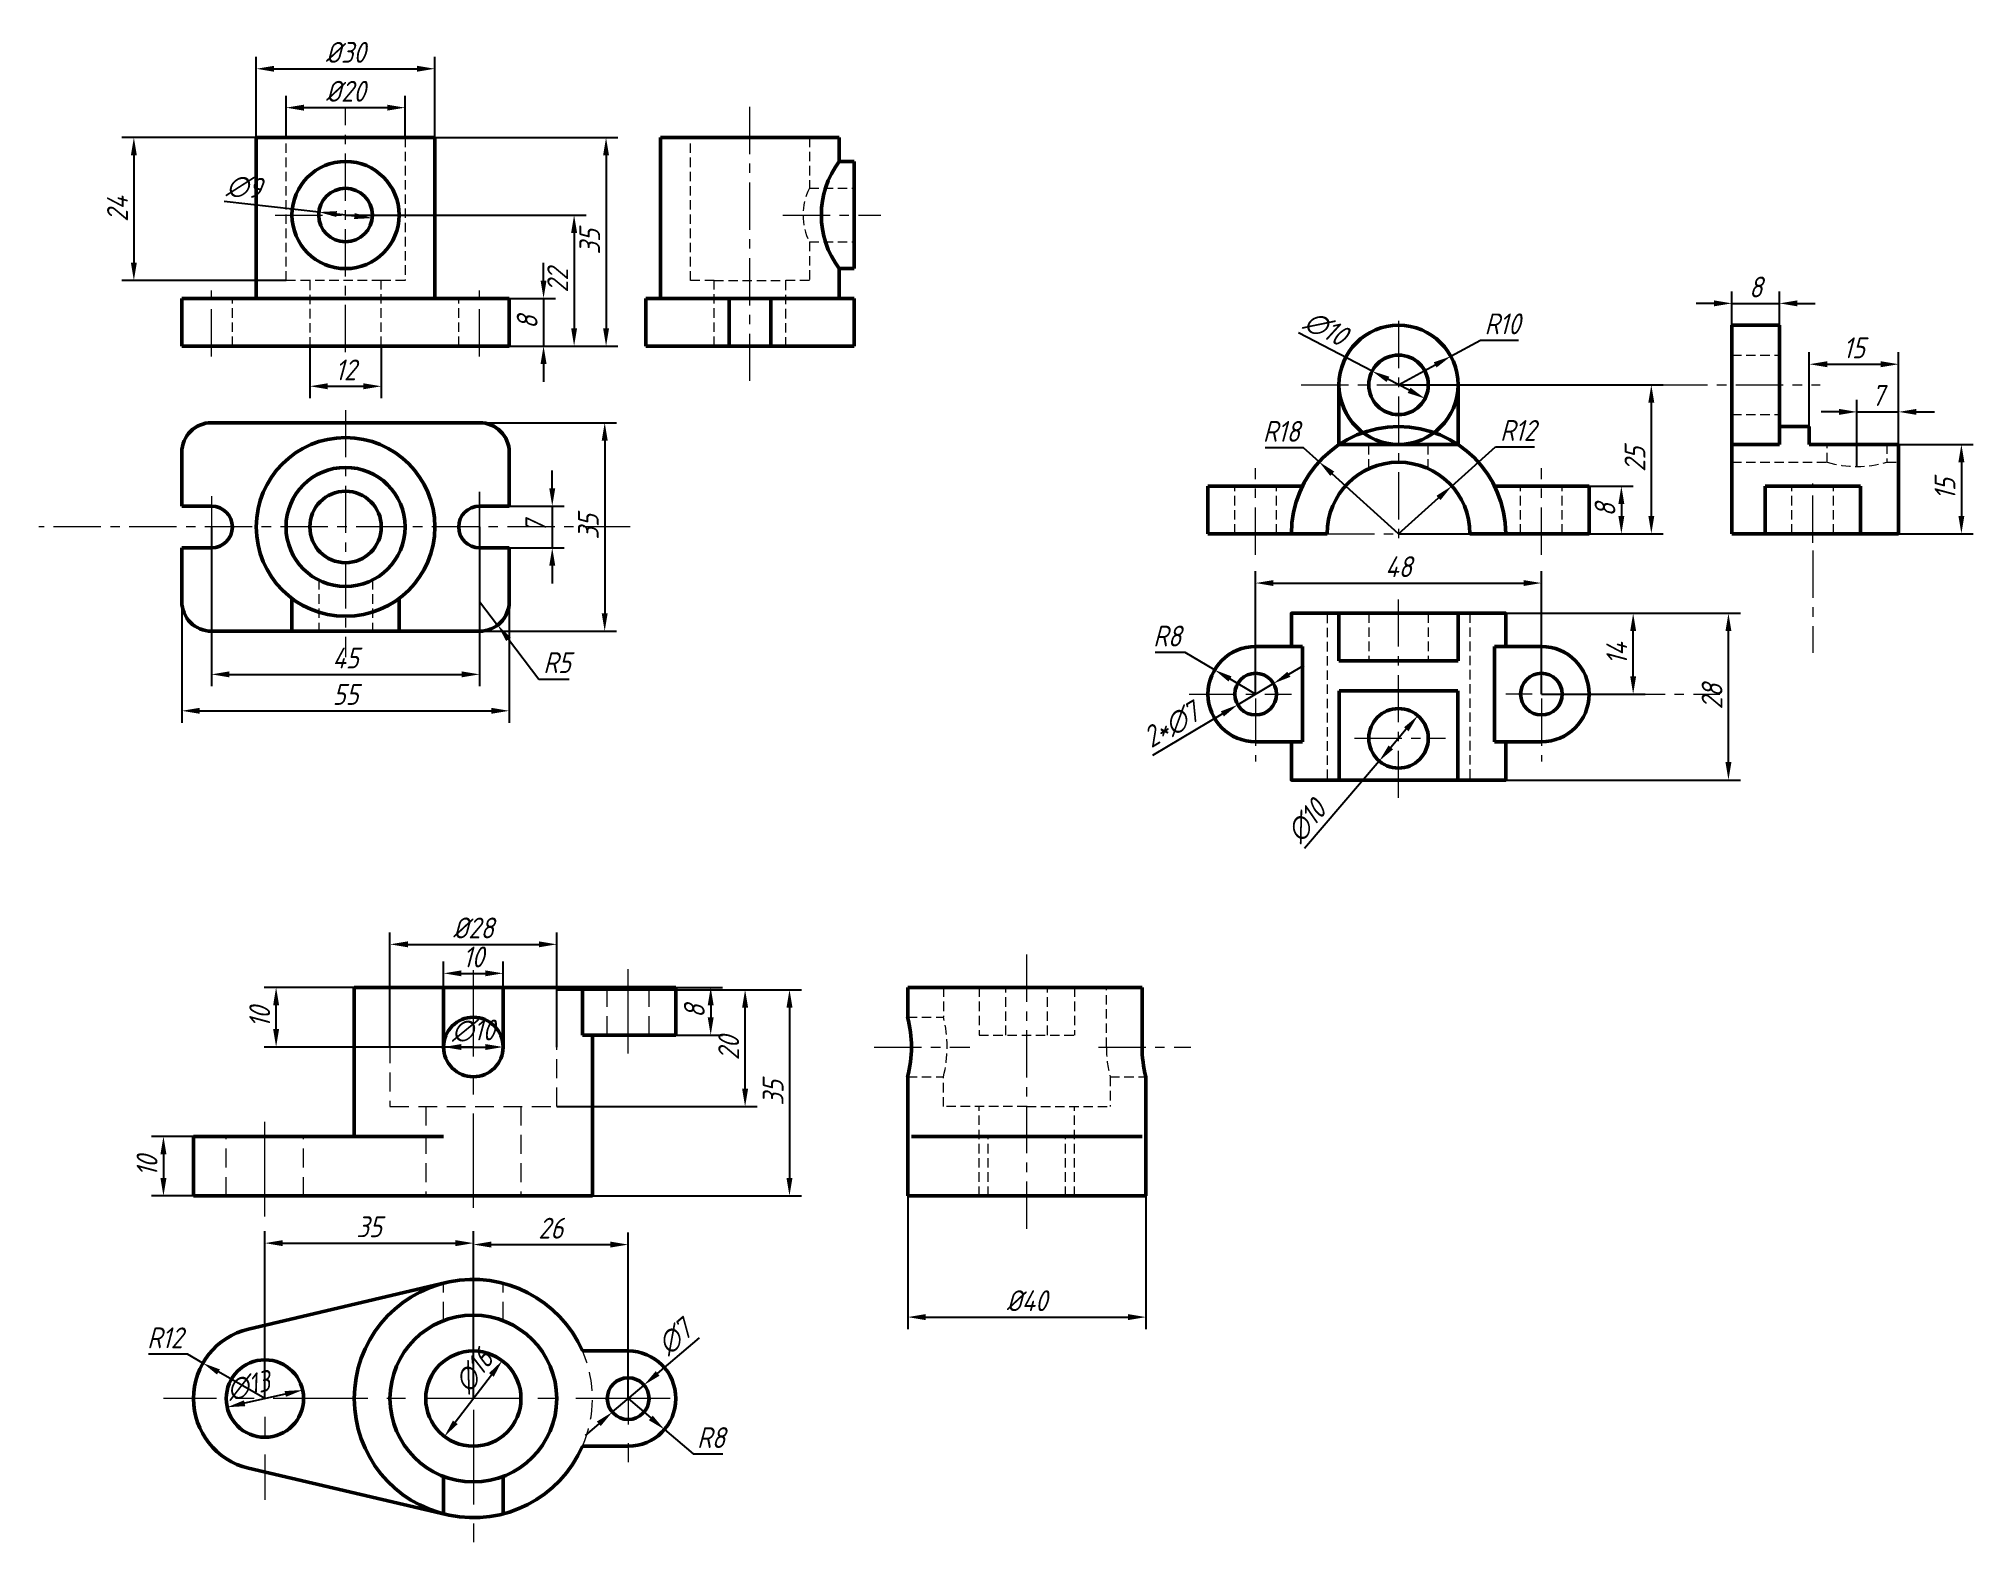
# Model space of a CAD drawing. Header units: millimetres. Extents: x 32 to 357, y 20 to 274.
import ezdxf

# ---------------------------------------------------------------- set-up
doc = ezdxf.new("R2010")
doc.units = ezdxf.units.MM
doc.header["$LTSCALE"] = 0.5
doc.linetypes.add('CENTER', pattern=[50.8, 31.75, -6.35, 6.35, -6.35])
doc.linetypes.add('HIDDEN', pattern=[9.525, 6.35, -3.175])
doc.layers.add('尺寸', color=2, linetype='Continuous')
for name, color, linetype, lineweight in [('粗实线', 7, 'Continuous', 50), ('细点画线', 1, 'CENTER', 20), ('细虚线', 2, 'HIDDEN', 20)]:
    doc.layers.add(name, color=color, linetype=linetype, lineweight=lineweight)
doc.styles.add('工程字', font='gbeitc.shx', dxfattribs={"bigfont": 'gbcbig.shx'})
doc.dimstyles.new('GB', dxfattribs={"dimtxt": 3.5, "dimasz": 3, "dimexe": 2, "dimexo": 0, "dimgap": 1, "dimtad": 1, "dimdec": 0, "dimtxsty": '工程字', "dimcen": 2.5, "dimclrd": 256, "dimclre": 256, "dimclrt": 256, "dimadec": 0, "dimazin": 0, "dimtfac": 1, "dimtdec": 0, "dimtmove": 0, "dimatfit": 3, "dimfxl": 1, "dimarcsym": 0})
doc.dimstyles.new('GB$3', dxfattribs={"dimtxt": 3.5, "dimasz": 3, "dimexe": 2, "dimexo": 0, "dimgap": 1, "dimtad": 1, "dimdec": 0, "dimtxsty": '工程字', "dimcen": 2.5, "dimclrd": 256, "dimclre": 256, "dimclrt": 256, "dimadec": 0, "dimazin": 0, "dimtfac": 1, "dimtdec": 0, "dimtmove": 0, "dimatfit": 2, "dimfxl": 1, "dimarcsym": 0})
doc.dimstyles.new('GB$4', dxfattribs={"dimtxt": 3.5, "dimasz": 3, "dimexe": 2, "dimexo": 0, "dimgap": 1, "dimtad": 1, "dimtoh": 1, "dimdec": 0, "dimtxsty": '工程字', "dimcen": 2.5, "dimclrd": 256, "dimclre": 256, "dimclrt": 256, "dimadec": 0, "dimazin": 0, "dimtfac": 1, "dimtdec": 0, "dimtmove": 0, "dimatfit": 2, "dimfxl": 1, "dimarcsym": 0})

msp = doc.modelspace()

# ---------------------------------------------------------------- blocks, each defined once
blk = doc.blocks.new('*D1')
at = {"layer": 'Defpoints', "color": 0, "ltscale": 0.5, "transparency": 16777216}
for p in [(76.71, 46.64), (64.04, 43.75)]:
    blk.add_point(p, dxfattribs=at)
at = {"layer": '尺寸', "lineweight": -2, "ltscale": 0.5, "transparency": 16777216}
blk.add_line((73.79, 45.97), (66.96, 44.42), dxfattribs=at)
at = {"layer": '尺寸', "ltscale": 0.5, "transparency": 16777216}
for points in [[(73.67, 46.46), (73.9, 45.49), (76.71, 46.64)], [(66.85, 44.91), (67.07, 43.93), (64.04, 43.75)]]:
    blk.add_solid(points, dxfattribs=at)
at = {"layer": '尺寸', "ltscale": 0.5, "transparency": 16777216, "insert": (67.58, 47.38), "char_height": 3.5, "attachment_point": 5, "rotation": 12.8294, "style": '工程字'}
blk.add_mtext('∅13', dxfattribs=at)
blk = doc.blocks.new('*D2')
at = {"layer": 'Defpoints', "color": 0, "ltscale": 0.5, "transparency": 16777216}
for p in [(134.03, 47.47), (128.71, 42.92)]:
    blk.add_point(p, dxfattribs=at)
at = {"layer": '尺寸', "lineweight": -2, "ltscale": 0.5, "transparency": 16777216}
for p, q in [((136.31, 49.42), (143.33, 55.42)), ((128.71, 42.92), (134.03, 47.47)), ((126.43, 40.97), (124.15, 39.02))]:
    blk.add_line(p, q, dxfattribs=at)
at = {"layer": '尺寸', "ltscale": 0.5, "transparency": 16777216}
for points in [[(135.99, 49.8), (136.64, 49.04), (134.03, 47.47)], [(126.11, 41.35), (126.76, 40.59), (128.71, 42.92)]]:
    blk.add_solid(points, dxfattribs=at)
at = {"layer": '尺寸', "ltscale": 0.5, "transparency": 16777216, "insert": (139.17, 55.49), "char_height": 3.5, "attachment_point": 5, "rotation": 40.546, "style": '工程字'}
blk.add_mtext('∅7', dxfattribs=at)
blk = doc.blocks.new('*D3')
at = {"layer": 'Defpoints', "color": 0, "ltscale": 0.5, "transparency": 16777216}
for p in [(59.96, 51.16), (70.37, 45.2)]:
    blk.add_point(p, dxfattribs=at)
at = {"layer": '尺寸', "lineweight": -2, "ltscale": 0.5, "transparency": 16777216}
for p, q in [((57.36, 52.65), (50.82, 52.65)), ((59.96, 51.16), (57.36, 52.65)), ((70.37, 45.2), (62.56, 49.67))]:
    blk.add_line(p, q, dxfattribs=at)
at = {"layer": '尺寸', "ltscale": 0.5, "transparency": 16777216}
blk.add_solid([(62.81, 50.1), (62.32, 49.24), (59.96, 51.16)], dxfattribs=at)
at = {"layer": '尺寸', "ltscale": 0.5, "transparency": 16777216, "insert": (53.59, 55.4), "char_height": 3.5, "attachment_point": 5, "style": '工程字'}
blk.add_mtext('R12', dxfattribs=at)
blk = doc.blocks.new('*D4')
at = {"layer": 'Defpoints', "color": 0, "ltscale": 0.5, "transparency": 16777216}
for p in [(131.37, 45.2), (137.46, 40.01)]:
    blk.add_point(p, dxfattribs=at)
at = {"layer": '尺寸', "lineweight": -2, "ltscale": 0.5, "transparency": 16777216}
for p, q in [((131.37, 45.2), (135.18, 41.95)), ((137.46, 40.01), (142.28, 35.9)), ((142.28, 35.9), (147.29, 35.9))]:
    blk.add_line(p, q, dxfattribs=at)
at = {"layer": '尺寸', "ltscale": 0.5, "transparency": 16777216}
blk.add_solid([(135.5, 42.33), (134.85, 41.57), (137.46, 40.01)], dxfattribs=at)
at = {"layer": '尺寸', "ltscale": 0.5, "transparency": 16777216, "insert": (145.29, 38.65), "char_height": 3.5, "attachment_point": 5, "style": '工程字'}
blk.add_mtext('R8', dxfattribs=at)
blk = doc.blocks.new('*D8')
at = {"layer": 'Defpoints', "color": 0, "ltscale": 0.5, "transparency": 16777216}
for p in [(110.22, 51.56), (100.52, 38.84)]:
    blk.add_point(p, dxfattribs=at)
at = {"layer": '尺寸', "lineweight": -2, "ltscale": 0.5, "transparency": 16777216}
blk.add_line((102.34, 41.22), (108.41, 49.17), dxfattribs=at)
at = {"layer": '尺寸', "ltscale": 0.5, "transparency": 16777216}
for points in [[(108.01, 49.48), (108.8, 48.87), (110.22, 51.56)], [(101.94, 41.52), (102.74, 40.92), (100.52, 38.84)]]:
    blk.add_solid(points, dxfattribs=at)
at = {"layer": '尺寸', "ltscale": 0.5, "transparency": 16777216, "insert": (105.45, 49.84), "char_height": 3.5, "attachment_point": 5, "rotation": 52.6619, "style": '工程字'}
blk.add_mtext('∅16', dxfattribs=at)
blk = doc.blocks.new('*D11')
at = {"layer": 'Defpoints', "color": 0, "ltscale": 0.5, "transparency": 16777216}
for p in [(119.37, 121.47), (91.37, 104.23), (119.37, 104.23)]:
    blk.add_point(p, dxfattribs=at)
at = {"layer": '尺寸', "lineweight": -2, "ltscale": 0.5, "transparency": 16777216}
for p, q in [((91.37, 104.23), (91.37, 123.47)), ((119.37, 104.23), (119.37, 123.47)), ((94.37, 121.47), (116.37, 121.47))]:
    blk.add_line(p, q, dxfattribs=at)
at = {"layer": '尺寸', "ltscale": 0.5, "transparency": 16777216}
for points in [[(94.37, 121.97), (94.37, 120.97), (91.37, 121.47)], [(116.37, 121.97), (116.37, 120.97), (119.37, 121.47)]]:
    blk.add_solid(points, dxfattribs=at)
at = {"layer": '尺寸', "ltscale": 0.5, "transparency": 16777216, "insert": (105.37, 124.22), "char_height": 3.5, "attachment_point": 5, "style": '工程字'}
blk.add_mtext('%%C28', dxfattribs=at)
blk = doc.blocks.new('*D12')
at = {"layer": 'Defpoints', "color": 0, "ltscale": 0.5, "transparency": 16777216}
for p in [(110.37, 116.6), (100.37, 109.23), (110.37, 109.23)]:
    blk.add_point(p, dxfattribs=at)
at = {"layer": '尺寸', "lineweight": -2, "ltscale": 0.5, "transparency": 16777216}
for p, q in [((100.37, 109.23), (100.37, 118.6)), ((110.37, 109.23), (110.37, 118.6)), ((103.37, 116.6), (107.37, 116.6))]:
    blk.add_line(p, q, dxfattribs=at)
at = {"layer": '尺寸', "ltscale": 0.5, "transparency": 16777216}
for points in [[(103.37, 117.1), (103.37, 116.1), (100.37, 116.6)], [(107.37, 117.1), (107.37, 116.1), (110.37, 116.6)]]:
    blk.add_solid(points, dxfattribs=at)
at = {"layer": '尺寸', "ltscale": 0.5, "transparency": 16777216, "insert": (105.37, 119.35), "char_height": 3.5, "attachment_point": 5, "style": '工程字'}
blk.add_mtext('10', dxfattribs=at)
blk = doc.blocks.new('*D13')
at = {"layer": 'Defpoints', "color": 0, "ltscale": 0.5, "transparency": 16777216}
for p in [(100.37, 104.23), (110.37, 104.23)]:
    blk.add_point(p, dxfattribs=at)
at = {"layer": '尺寸', "lineweight": -2, "ltscale": 0.5, "transparency": 16777216}
blk.add_line((103.37, 104.23), (107.37, 104.23), dxfattribs=at)
at = {"layer": '尺寸', "ltscale": 0.5, "transparency": 16777216}
for points in [[(103.37, 104.73), (103.37, 103.73), (100.37, 104.23)], [(107.37, 104.73), (107.37, 103.73), (110.37, 104.23)]]:
    blk.add_solid(points, dxfattribs=at)
at = {"layer": '尺寸', "ltscale": 0.5, "transparency": 16777216, "insert": (105.37, 106.98), "char_height": 3.5, "attachment_point": 5, "style": '工程字'}
blk.add_mtext('∅10', dxfattribs=at)
blk = doc.blocks.new('*D14')
at = {"layer": 'Defpoints', "color": 0, "ltscale": 0.5, "transparency": 16777216}
for p in [(58.37, 89.23), (53.33, 79.23), (58.37, 79.23)]:
    blk.add_point(p, dxfattribs=at)
at = {"layer": '尺寸', "lineweight": -2, "ltscale": 0.5, "transparency": 16777216}
for p, q in [((58.37, 89.23), (51.33, 89.23)), ((53.33, 86.23), (53.33, 82.23)), ((58.37, 79.23), (51.33, 79.23))]:
    blk.add_line(p, q, dxfattribs=at)
at = {"layer": '尺寸', "ltscale": 0.5, "transparency": 16777216}
for points in [[(52.83, 86.23), (53.83, 86.23), (53.33, 89.23)], [(52.83, 82.23), (53.83, 82.23), (53.33, 79.23)]]:
    blk.add_solid(points, dxfattribs=at)
at = {"layer": '尺寸', "ltscale": 0.5, "transparency": 16777216, "insert": (50.58, 84.23), "char_height": 3.5, "attachment_point": 5, "rotation": 90, "style": '工程字'}
blk.add_mtext('10', dxfattribs=at)
blk = doc.blocks.new('*D15')
at = {"layer": 'Defpoints', "color": 0, "ltscale": 0.5, "transparency": 16777216}
for p in [(137.12, 114.23), (137.12, 106.23), (145.23, 106.23)]:
    blk.add_point(p, dxfattribs=at)
at = {"layer": '尺寸', "lineweight": -2, "ltscale": 0.5, "transparency": 16777216}
for p, q in [((137.12, 114.23), (147.23, 114.23)), ((145.23, 111.23), (145.23, 109.23)), ((137.12, 106.23), (147.23, 106.23))]:
    blk.add_line(p, q, dxfattribs=at)
at = {"layer": '尺寸', "ltscale": 0.5, "transparency": 16777216}
for points in [[(144.73, 111.23), (145.73, 111.23), (145.23, 114.23)], [(144.73, 109.23), (145.73, 109.23), (145.23, 106.23)]]:
    blk.add_solid(points, dxfattribs=at)
at = {"layer": '尺寸', "ltscale": 0.5, "transparency": 16777216, "insert": (142.48, 110.23), "char_height": 3.5, "attachment_point": 5, "rotation": 90, "style": '工程字'}
blk.add_mtext('8', dxfattribs=at)
blk = doc.blocks.new('*D16')
at = {"layer": 'Defpoints', "color": 0, "ltscale": 0.5, "transparency": 16777216}
for p in [(119.37, 113.85), (119.37, 79.23), (158.46, 79.23)]:
    blk.add_point(p, dxfattribs=at)
at = {"layer": '尺寸', "lineweight": -2, "ltscale": 0.5, "transparency": 16777216}
for p, q in [((119.37, 113.85), (160.46, 113.85)), ((158.46, 110.85), (158.46, 82.23)), ((119.37, 79.23), (160.46, 79.23))]:
    blk.add_line(p, q, dxfattribs=at)
at = {"layer": '尺寸', "ltscale": 0.5, "transparency": 16777216}
for points in [[(157.96, 110.85), (158.96, 110.85), (158.46, 113.85)], [(157.96, 82.23), (158.96, 82.23), (158.46, 79.23)]]:
    blk.add_solid(points, dxfattribs=at)
at = {"layer": '尺寸', "ltscale": 0.5, "transparency": 16777216, "insert": (155.71, 96.54), "char_height": 3.5, "attachment_point": 5, "rotation": 90, "style": '工程字'}
blk.add_mtext('35', dxfattribs=at)
blk = doc.blocks.new('*D17')
at = {"layer": 'Defpoints', "color": 0, "ltscale": 0.5, "transparency": 16777216}
for p in [(56.41, 179.05), (111.41, 179.05), (111.41, 160.68)]:
    blk.add_point(p, dxfattribs=at)
at = {"layer": '尺寸', "lineweight": -2, "ltscale": 0.5, "transparency": 16777216}
for p, q in [((56.41, 179.05), (56.41, 158.68)), ((111.41, 179.05), (111.41, 158.68)), ((59.41, 160.68), (108.41, 160.68))]:
    blk.add_line(p, q, dxfattribs=at)
at = {"layer": '尺寸', "ltscale": 0.5, "transparency": 16777216}
for points in [[(59.41, 161.18), (59.41, 160.18), (56.41, 160.68)], [(108.41, 161.18), (108.41, 160.18), (111.41, 160.68)]]:
    blk.add_solid(points, dxfattribs=at)
at = {"layer": '尺寸', "ltscale": 0.5, "transparency": 16777216, "insert": (83.91, 163.43), "char_height": 3.5, "attachment_point": 5, "style": '工程字'}
blk.add_mtext('55', dxfattribs=at)
blk = doc.blocks.new('*D18')
at = {"layer": 'Defpoints', "color": 0, "ltscale": 0.5, "transparency": 16777216}
for p in [(106.41, 209.05), (106.41, 174.05), (127.43, 174.05)]:
    blk.add_point(p, dxfattribs=at)
at = {"layer": '尺寸', "lineweight": -2, "ltscale": 0.5, "transparency": 16777216}
for p, q in [((106.41, 209.05), (129.43, 209.05)), ((127.43, 206.05), (127.43, 177.05)), ((106.41, 174.05), (129.43, 174.05))]:
    blk.add_line(p, q, dxfattribs=at)
at = {"layer": '尺寸', "ltscale": 0.5, "transparency": 16777216}
for points in [[(126.93, 206.05), (127.93, 206.05), (127.43, 209.05)], [(126.93, 177.05), (127.93, 177.05), (127.43, 174.05)]]:
    blk.add_solid(points, dxfattribs=at)
at = {"layer": '尺寸', "ltscale": 0.5, "transparency": 16777216, "insert": (124.68, 191.55), "char_height": 3.5, "attachment_point": 5, "rotation": 90, "style": '工程字'}
blk.add_mtext('35', dxfattribs=at)
blk = doc.blocks.new('*D19')
at = {"layer": 'Defpoints', "color": 0, "ltscale": 0.5, "transparency": 16777216}
for p in [(98.91, 268.48), (68.91, 256.92), (98.91, 256.92)]:
    blk.add_point(p, dxfattribs=at)
at = {"layer": '尺寸', "lineweight": -2, "ltscale": 0.5, "transparency": 16777216}
for p, q in [((68.91, 256.92), (68.91, 270.48)), ((98.91, 256.92), (98.91, 270.48)), ((71.91, 268.48), (95.91, 268.48))]:
    blk.add_line(p, q, dxfattribs=at)
at = {"layer": '尺寸', "ltscale": 0.5, "transparency": 16777216}
for points in [[(71.91, 268.98), (71.91, 267.98), (68.91, 268.48)], [(95.91, 268.98), (95.91, 267.98), (98.91, 268.48)]]:
    blk.add_solid(points, dxfattribs=at)
at = {"layer": '尺寸', "ltscale": 0.5, "transparency": 16777216, "insert": (83.91, 271.23), "char_height": 3.5, "attachment_point": 5, "style": '工程字'}
blk.add_mtext('%%C30', dxfattribs=at)
blk = doc.blocks.new('*D20')
at = {"layer": 'Defpoints', "color": 0, "ltscale": 0.5, "transparency": 16777216}
for p in [(93.91, 261.95), (73.91, 256.92), (93.91, 256.92)]:
    blk.add_point(p, dxfattribs=at)
at = {"layer": '尺寸', "lineweight": -2, "ltscale": 0.5, "transparency": 16777216}
for p, q in [((73.91, 256.92), (73.91, 263.95)), ((93.91, 256.92), (93.91, 263.95)), ((76.91, 261.95), (90.91, 261.95))]:
    blk.add_line(p, q, dxfattribs=at)
at = {"layer": '尺寸', "ltscale": 0.5, "transparency": 16777216}
for points in [[(76.91, 262.45), (76.91, 261.45), (73.91, 261.95)], [(90.91, 262.45), (90.91, 261.45), (93.91, 261.95)]]:
    blk.add_solid(points, dxfattribs=at)
at = {"layer": '尺寸', "ltscale": 0.5, "transparency": 16777216, "insert": (83.91, 264.7), "char_height": 3.5, "attachment_point": 5, "style": '工程字'}
blk.add_mtext('%%C20', dxfattribs=at)
blk = doc.blocks.new('*D21')
at = {"layer": 'Defpoints', "color": 0, "ltscale": 0.5, "transparency": 16777216}
for p in [(111.41, 229.92), (111.41, 221.92), (117.16, 221.92)]:
    blk.add_point(p, dxfattribs=at)
at = {"layer": '尺寸', "lineweight": -2, "ltscale": 0.5, "transparency": 16777216}
for p, q in [((117.16, 232.92), (117.16, 235.92)), ((111.41, 229.92), (119.16, 229.92)), ((117.16, 229.92), (117.16, 221.92)), ((111.41, 221.92), (119.16, 221.92)), ((117.16, 218.92), (117.16, 215.92))]:
    blk.add_line(p, q, dxfattribs=at)
at = {"layer": '尺寸', "ltscale": 0.5, "transparency": 16777216}
for points in [[(116.66, 232.92), (117.66, 232.92), (117.16, 229.92)], [(116.66, 218.92), (117.66, 218.92), (117.16, 221.92)]]:
    blk.add_solid(points, dxfattribs=at)
at = {"layer": '尺寸', "ltscale": 0.5, "transparency": 16777216, "insert": (114.41, 225.92), "char_height": 3.5, "attachment_point": 5, "rotation": 90, "style": '工程字'}
blk.add_mtext('8', dxfattribs=at)
blk = doc.blocks.new('*D22')
at = {"layer": 'Defpoints', "color": 0, "ltscale": 0.5, "transparency": 16777216}
for p in [(83.91, 256.92), (87.77, 221.92), (127.66, 221.92)]:
    blk.add_point(p, dxfattribs=at)
at = {"layer": '尺寸', "lineweight": -2, "ltscale": 0.5, "transparency": 16777216}
for p, q in [((83.91, 256.92), (129.66, 256.92)), ((127.66, 253.92), (127.66, 224.92)), ((87.77, 221.92), (129.66, 221.92))]:
    blk.add_line(p, q, dxfattribs=at)
at = {"layer": '尺寸', "ltscale": 0.5, "transparency": 16777216}
for points in [[(127.16, 253.92), (128.16, 253.92), (127.66, 256.92)], [(127.16, 224.92), (128.16, 224.92), (127.66, 221.92)]]:
    blk.add_solid(points, dxfattribs=at)
at = {"layer": '尺寸', "ltscale": 0.5, "transparency": 16777216, "insert": (124.91, 239.42), "char_height": 3.5, "attachment_point": 5, "rotation": 90, "style": '工程字'}
blk.add_mtext('35', dxfattribs=at)
blk = doc.blocks.new('*D23')
at = {"layer": 'Defpoints', "color": 0, "ltscale": 0.5, "transparency": 16777216}
for p in [(239.75, 165.27), (233.73, 161.69)]:
    blk.add_point(p, dxfattribs=at)
at = {"layer": '尺寸', "lineweight": -2, "ltscale": 0.5, "transparency": 16777216}
for p, q in [((242.32, 166.81), (244.9, 168.34)), ((239.75, 165.27), (233.73, 161.69)), ((231.15, 160.16), (219.42, 153.18))]:
    blk.add_line(p, q, dxfattribs=at)
at = {"layer": '尺寸', "ltscale": 0.5, "transparency": 16777216}
for points in [[(242.07, 167.24), (242.58, 166.38), (239.75, 165.27)], [(230.9, 160.59), (231.41, 159.73), (233.73, 161.69)]]:
    blk.add_solid(points, dxfattribs=at)
at = {"layer": '尺寸', "ltscale": 0.5, "transparency": 16777216, "insert": (222.57, 158.25), "char_height": 3.5, "attachment_point": 5, "rotation": 30.7561, "style": '工程字'}
blk.add_mtext('2*∅7', dxfattribs=at)
blk = doc.blocks.new('*D24')
at = {"layer": 'Defpoints', "color": 0, "ltscale": 0.5, "transparency": 16777216}
for p in [(229.85, 167.55), (236.74, 163.48)]:
    blk.add_point(p, dxfattribs=at)
at = {"layer": '尺寸', "lineweight": -2, "ltscale": 0.5, "transparency": 16777216}
for p, q in [((224.89, 170.48), (219.88, 170.48)), ((229.85, 167.55), (224.89, 170.48)), ((236.74, 163.48), (232.43, 166.03))]:
    blk.add_line(p, q, dxfattribs=at)
at = {"layer": '尺寸', "ltscale": 0.5, "transparency": 16777216}
blk.add_solid([(232.69, 166.46), (232.18, 165.6), (229.85, 167.55)], dxfattribs=at)
at = {"layer": '尺寸', "ltscale": 0.5, "transparency": 16777216, "insert": (221.89, 173.23), "char_height": 3.5, "attachment_point": 5, "style": '工程字'}
blk.add_mtext('R8', dxfattribs=at)
blk = doc.blocks.new('*D25')
at = {"layer": 'Defpoints', "color": 0, "ltscale": 0.5, "transparency": 16777216}
for p in [(263.98, 159.86), (257.49, 152.25)]:
    blk.add_point(p, dxfattribs=at)
at = {"layer": '尺寸', "lineweight": -2, "ltscale": 0.5, "transparency": 16777216}
for p, q in [((262.04, 157.58), (259.44, 154.54)), ((257.49, 152.25), (244.95, 137.56))]:
    blk.add_line(p, q, dxfattribs=at)
at = {"layer": '尺寸', "ltscale": 0.5, "transparency": 16777216}
for points in [[(261.66, 157.9), (262.42, 157.25), (263.98, 159.86)], [(259.06, 154.86), (259.82, 154.21), (257.49, 152.25)]]:
    blk.add_solid(points, dxfattribs=at)
at = {"layer": '尺寸', "ltscale": 0.5, "transparency": 16777216, "insert": (245.26, 142.16), "char_height": 3.5, "attachment_point": 5, "rotation": 49.5138, "style": '工程字'}
blk.add_mtext('∅10', dxfattribs=at)
blk = doc.blocks.new('*D26')
at = {"layer": 'Defpoints', "color": 0, "ltscale": 0.5, "transparency": 16777216}
for p in [(284.74, 182.13), (236.74, 163.48), (284.74, 163.48)]:
    blk.add_point(p, dxfattribs=at)
at = {"layer": '尺寸', "lineweight": -2, "ltscale": 0.5, "transparency": 16777216}
for p, q in [((236.74, 163.48), (236.74, 184.13)), ((239.74, 182.13), (281.74, 182.13)), ((284.74, 163.48), (284.74, 184.13))]:
    blk.add_line(p, q, dxfattribs=at)
at = {"layer": '尺寸', "ltscale": 0.5, "transparency": 16777216}
for points in [[(239.74, 182.63), (239.74, 181.63), (236.74, 182.13)], [(281.74, 182.63), (281.74, 181.63), (284.74, 182.13)]]:
    blk.add_solid(points, dxfattribs=at)
at = {"layer": '尺寸', "ltscale": 0.5, "transparency": 16777216, "insert": (260.74, 184.88), "char_height": 3.5, "attachment_point": 5, "style": '工程字'}
blk.add_mtext('48', dxfattribs=at)
blk = doc.blocks.new('*D27')
at = {"layer": 'Defpoints', "color": 0, "ltscale": 0.5, "transparency": 16777216}
for p in [(275.49, 177.06), (300.14, 177.06), (284.74, 163.48)]:
    blk.add_point(p, dxfattribs=at)
at = {"layer": '尺寸', "lineweight": -2, "ltscale": 0.5, "transparency": 16777216}
for p, q in [((275.49, 177.06), (302.14, 177.06)), ((300.14, 166.48), (300.14, 174.06)), ((284.74, 163.48), (302.14, 163.48))]:
    blk.add_line(p, q, dxfattribs=at)
at = {"layer": '尺寸', "ltscale": 0.5, "transparency": 16777216}
for points in [[(299.64, 174.06), (300.64, 174.06), (300.14, 177.06)], [(299.64, 166.48), (300.64, 166.48), (300.14, 163.48)]]:
    blk.add_solid(points, dxfattribs=at)
at = {"layer": '尺寸', "ltscale": 0.5, "transparency": 16777216, "insert": (297.39, 170.27), "char_height": 3.5, "attachment_point": 5, "rotation": 90, "style": '工程字'}
blk.add_mtext('14', dxfattribs=at)
blk = doc.blocks.new('*D28')
at = {"layer": 'Defpoints', "color": 0, "ltscale": 0.5, "transparency": 16777216}
for p in [(278.74, 177.06), (316.14, 177.06), (278.74, 149.06)]:
    blk.add_point(p, dxfattribs=at)
at = {"layer": '尺寸', "lineweight": -2, "ltscale": 0.5, "transparency": 16777216}
for p, q in [((278.74, 177.06), (318.14, 177.06)), ((316.14, 152.06), (316.14, 174.06)), ((278.74, 149.06), (318.14, 149.06))]:
    blk.add_line(p, q, dxfattribs=at)
at = {"layer": '尺寸', "ltscale": 0.5, "transparency": 16777216}
for points in [[(315.64, 174.06), (316.64, 174.06), (316.14, 177.06)], [(315.64, 152.06), (316.64, 152.06), (316.14, 149.06)]]:
    blk.add_solid(points, dxfattribs=at)
at = {"layer": '尺寸', "ltscale": 0.5, "transparency": 16777216, "insert": (313.39, 163.06), "char_height": 3.5, "attachment_point": 5, "rotation": 90, "style": '工程字'}
blk.add_mtext('28', dxfattribs=at)
blk = doc.blocks.new('*D29')
at = {"layer": 'Defpoints', "color": 0, "ltscale": 0.5, "transparency": 16777216}
for p in [(292.74, 198.41), (292.74, 190.41), (298.16, 190.41)]:
    blk.add_point(p, dxfattribs=at)
at = {"layer": '尺寸', "lineweight": -2, "ltscale": 0.5, "transparency": 16777216}
for p, q in [((292.74, 198.41), (300.16, 198.41)), ((298.16, 195.41), (298.16, 193.41)), ((292.74, 190.41), (300.16, 190.41))]:
    blk.add_line(p, q, dxfattribs=at)
at = {"layer": '尺寸', "ltscale": 0.5, "transparency": 16777216}
for points in [[(297.66, 195.41), (298.66, 195.41), (298.16, 198.41)], [(297.66, 193.41), (298.66, 193.41), (298.16, 190.41)]]:
    blk.add_solid(points, dxfattribs=at)
at = {"layer": '尺寸', "ltscale": 0.5, "transparency": 16777216, "insert": (295.41, 194.41), "char_height": 3.5, "attachment_point": 5, "rotation": 90, "style": '工程字'}
blk.add_mtext('8', dxfattribs=at)
blk = doc.blocks.new('*D30')
at = {"layer": 'Defpoints', "color": 0, "ltscale": 0.5, "transparency": 16777216}
for p in [(260.74, 215.41), (260.74, 190.41), (303.19, 190.41)]:
    blk.add_point(p, dxfattribs=at)
at = {"layer": '尺寸', "lineweight": -2, "ltscale": 0.5, "transparency": 16777216}
for p, q in [((260.74, 215.41), (305.19, 215.41)), ((303.19, 212.41), (303.19, 193.41)), ((260.74, 190.41), (305.19, 190.41))]:
    blk.add_line(p, q, dxfattribs=at)
at = {"layer": '尺寸', "ltscale": 0.5, "transparency": 16777216}
for points in [[(302.69, 212.41), (303.69, 212.41), (303.19, 215.41)], [(302.69, 193.41), (303.69, 193.41), (303.19, 190.41)]]:
    blk.add_solid(points, dxfattribs=at)
at = {"layer": '尺寸', "ltscale": 0.5, "transparency": 16777216, "insert": (300.44, 202.91), "char_height": 3.5, "attachment_point": 5, "rotation": 90, "style": '工程字'}
blk.add_mtext('25', dxfattribs=at)
blk = doc.blocks.new('*D31')
at = {"layer": 'Defpoints', "color": 0, "ltscale": 0.5, "transparency": 16777216}
for p in [(269.68, 198.42), (260.74, 190.41)]:
    blk.add_point(p, dxfattribs=at)
at = {"layer": '尺寸', "lineweight": -2, "ltscale": 0.5, "transparency": 16777216}
for p, q in [((269.68, 198.42), (277.02, 205)), ((277.02, 205), (283.56, 205)), ((260.74, 190.41), (267.44, 196.42))]:
    blk.add_line(p, q, dxfattribs=at)
at = {"layer": '尺寸', "ltscale": 0.5, "transparency": 16777216}
blk.add_solid([(267.11, 196.79), (267.78, 196.05), (269.68, 198.42)], dxfattribs=at)
at = {"layer": '尺寸', "ltscale": 0.5, "transparency": 16777216, "insert": (280.79, 207.75), "char_height": 3.5, "attachment_point": 5, "style": '工程字'}
blk.add_mtext('R12', dxfattribs=at)
blk = doc.blocks.new('*D32')
at = {"layer": 'Defpoints', "color": 0, "ltscale": 0.5, "transparency": 16777216}
for p in [(247.39, 202.49), (260.74, 190.41)]:
    blk.add_point(p, dxfattribs=at)
at = {"layer": '尺寸', "lineweight": -2, "ltscale": 0.5, "transparency": 16777216}
for p, q in [((244.79, 204.85), (238.32, 204.85)), ((247.39, 202.49), (244.79, 204.85)), ((260.74, 190.41), (249.62, 200.48))]:
    blk.add_line(p, q, dxfattribs=at)
at = {"layer": '尺寸', "ltscale": 0.5, "transparency": 16777216}
blk.add_solid([(249.95, 200.85), (249.28, 200.11), (247.39, 202.49)], dxfattribs=at)
at = {"layer": '尺寸', "ltscale": 0.5, "transparency": 16777216, "insert": (241.06, 207.6), "char_height": 3.5, "attachment_point": 5, "style": '工程字'}
blk.add_mtext('R18', dxfattribs=at)
blk = doc.blocks.new('*D33')
at = {"layer": 'Defpoints', "color": 0, "ltscale": 0.5, "transparency": 16777216}
for p in [(269.52, 220.2), (260.74, 215.41)]:
    blk.add_point(p, dxfattribs=at)
at = {"layer": '尺寸', "lineweight": -2, "ltscale": 0.5, "transparency": 16777216}
for p, q in [((269.52, 220.2), (274.48, 222.9)), ((274.48, 222.9), (280.88, 222.9)), ((260.74, 215.41), (266.88, 218.76))]:
    blk.add_line(p, q, dxfattribs=at)
at = {"layer": '尺寸', "ltscale": 0.5, "transparency": 16777216}
blk.add_solid([(266.65, 219.2), (267.12, 218.32), (269.52, 220.2)], dxfattribs=at)
at = {"layer": '尺寸', "ltscale": 0.5, "transparency": 16777216, "insert": (278.18, 225.65), "char_height": 3.5, "attachment_point": 5, "style": '工程字'}
blk.add_mtext('R10', dxfattribs=at)
blk = doc.blocks.new('*D34')
at = {"layer": 'Defpoints', "color": 0, "ltscale": 0.5, "transparency": 16777216}
for p in [(256.3, 217.72), (265.17, 213.11)]:
    blk.add_point(p, dxfattribs=at)
at = {"layer": '尺寸', "lineweight": -2, "ltscale": 0.5, "transparency": 16777216}
for p, q in [((256.3, 217.72), (243.96, 224.15)), ((262.51, 214.49), (258.96, 216.34))]:
    blk.add_line(p, q, dxfattribs=at)
at = {"layer": '尺寸', "ltscale": 0.5, "transparency": 16777216}
for points in [[(259.19, 216.78), (258.73, 215.89), (256.3, 217.72)], [(262.74, 214.93), (262.28, 214.05), (265.17, 213.11)]]:
    blk.add_solid(points, dxfattribs=at)
at = {"layer": '尺寸', "ltscale": 0.5, "transparency": 16777216, "insert": (248.51, 224.88), "char_height": 3.5, "attachment_point": 5, "rotation": 332.5021, "style": '工程字'}
blk.add_mtext('∅10', dxfattribs=at)
blk = doc.blocks.new('*D35')
at = {"layer": 'Defpoints', "color": 0, "ltscale": 0.5, "transparency": 16777216}
for p in [(324.72, 229.09), (316.72, 225.41), (324.72, 225.41)]:
    blk.add_point(p, dxfattribs=at)
at = {"layer": '尺寸', "lineweight": -2, "ltscale": 0.5, "transparency": 16777216}
for p, q in [((316.72, 225.41), (316.72, 231.09)), ((324.72, 225.41), (324.72, 231.09)), ((313.72, 229.09), (310.72, 229.09)), ((316.72, 229.09), (324.72, 229.09)), ((327.72, 229.09), (330.72, 229.09))]:
    blk.add_line(p, q, dxfattribs=at)
at = {"layer": '尺寸', "ltscale": 0.5, "transparency": 16777216}
for points in [[(313.72, 229.59), (313.72, 228.59), (316.72, 229.09)], [(327.72, 229.59), (327.72, 228.59), (324.72, 229.09)]]:
    blk.add_solid(points, dxfattribs=at)
at = {"layer": '尺寸', "ltscale": 0.5, "transparency": 16777216, "insert": (320.72, 231.84), "char_height": 3.5, "attachment_point": 5, "style": '工程字'}
blk.add_mtext('8', dxfattribs=at)
blk = doc.blocks.new('*D36')
at = {"layer": 'Defpoints', "color": 0, "ltscale": 0.5, "transparency": 16777216}
for p in [(344.72, 218.87), (329.72, 205.41), (344.72, 205.41)]:
    blk.add_point(p, dxfattribs=at)
at = {"layer": '尺寸', "lineweight": -2, "ltscale": 0.5, "transparency": 16777216}
for p, q in [((329.72, 205.41), (329.72, 220.87)), ((332.72, 218.87), (341.72, 218.87)), ((344.72, 205.41), (344.72, 220.87))]:
    blk.add_line(p, q, dxfattribs=at)
at = {"layer": '尺寸', "ltscale": 0.5, "transparency": 16777216}
for points in [[(332.72, 219.37), (332.72, 218.37), (329.72, 218.87)], [(341.72, 219.37), (341.72, 218.37), (344.72, 218.87)]]:
    blk.add_solid(points, dxfattribs=at)
at = {"layer": '尺寸', "ltscale": 0.5, "transparency": 16777216, "insert": (337.22, 221.62), "char_height": 3.5, "attachment_point": 5, "style": '工程字'}
blk.add_mtext('15', dxfattribs=at)
blk = doc.blocks.new('*D37')
at = {"layer": 'Defpoints', "color": 0, "ltscale": 0.5, "transparency": 16777216}
for p in [(344.72, 210.87), (344.72, 205.41), (337.72, 201.71)]:
    blk.add_point(p, dxfattribs=at)
at = {"layer": '尺寸', "lineweight": -2, "ltscale": 0.5, "transparency": 16777216}
for p, q in [((337.72, 201.71), (337.72, 212.87)), ((344.72, 205.41), (344.72, 212.87)), ((334.72, 210.87), (331.72, 210.87)), ((337.72, 210.87), (344.72, 210.87)), ((347.72, 210.87), (350.72, 210.87))]:
    blk.add_line(p, q, dxfattribs=at)
at = {"layer": '尺寸', "ltscale": 0.5, "transparency": 16777216}
for points in [[(334.72, 211.37), (334.72, 210.37), (337.72, 210.87)], [(347.72, 211.37), (347.72, 210.37), (344.72, 210.87)]]:
    blk.add_solid(points, dxfattribs=at)
at = {"layer": '尺寸', "ltscale": 0.5, "transparency": 16777216, "insert": (341.22, 213.62), "char_height": 3.5, "attachment_point": 5, "style": '工程字'}
blk.add_mtext('7', dxfattribs=at)
blk = doc.blocks.new('*D38')
at = {"layer": 'Defpoints', "color": 0, "ltscale": 0.5, "transparency": 16777216}
for p in [(344.72, 205.41), (344.72, 190.41), (355.26, 190.41)]:
    blk.add_point(p, dxfattribs=at)
at = {"layer": '尺寸', "lineweight": -2, "ltscale": 0.5, "transparency": 16777216}
for p, q in [((344.72, 205.41), (357.26, 205.41)), ((355.26, 202.41), (355.26, 193.41)), ((344.72, 190.41), (357.26, 190.41))]:
    blk.add_line(p, q, dxfattribs=at)
at = {"layer": '尺寸', "ltscale": 0.5, "transparency": 16777216}
for points in [[(354.76, 202.41), (355.76, 202.41), (355.26, 205.41)], [(354.76, 193.41), (355.76, 193.41), (355.26, 190.41)]]:
    blk.add_solid(points, dxfattribs=at)
at = {"layer": '尺寸', "ltscale": 0.5, "transparency": 16777216, "insert": (352.51, 197.91), "char_height": 3.5, "attachment_point": 5, "rotation": 90, "style": '工程字'}
blk.add_mtext('15', dxfattribs=at)
blk = doc.blocks.new('*D39')
at = {"layer": 'Defpoints', "color": 0, "ltscale": 0.5, "transparency": 16777216}
for p in [(111.41, 195.05), (111.41, 188.05), (118.62, 188.05)]:
    blk.add_point(p, dxfattribs=at)
at = {"layer": '尺寸', "lineweight": -2, "ltscale": 0.5, "transparency": 16777216}
for p, q in [((118.62, 198.05), (118.62, 201.05)), ((111.41, 195.05), (120.62, 195.05)), ((118.62, 195.05), (118.62, 188.05)), ((111.41, 188.05), (120.62, 188.05)), ((118.62, 185.05), (118.62, 182.05))]:
    blk.add_line(p, q, dxfattribs=at)
at = {"layer": '尺寸', "ltscale": 0.5, "transparency": 16777216}
for points in [[(118.12, 198.05), (119.12, 198.05), (118.62, 195.05)], [(118.12, 185.05), (119.12, 185.05), (118.62, 188.05)]]:
    blk.add_solid(points, dxfattribs=at)
at = {"layer": '尺寸', "ltscale": 0.5, "transparency": 16777216, "insert": (115.87, 191.55), "char_height": 3.5, "attachment_point": 5, "rotation": 90, "style": '工程字'}
blk.add_mtext('7', dxfattribs=at)
blk = doc.blocks.new('*D40')
at = {"layer": 'Defpoints', "color": 0, "ltscale": 0.5, "transparency": 16777216}
for p in [(106.41, 179.05), (109.45, 175.08)]:
    blk.add_point(p, dxfattribs=at)
at = {"layer": '尺寸', "lineweight": -2, "ltscale": 0.5, "transparency": 16777216}
for p, q in [((106.41, 179.05), (109.45, 175.08)), ((111.27, 172.7), (116.39, 166.02)), ((116.39, 166.02), (121.47, 166.02))]:
    blk.add_line(p, q, dxfattribs=at)
at = {"layer": '尺寸', "ltscale": 0.5, "transparency": 16777216}
blk.add_solid([(111.67, 173), (110.88, 172.39), (109.45, 175.08)], dxfattribs=at)
at = {"layer": '尺寸', "ltscale": 0.5, "transparency": 16777216, "insert": (119.43, 168.77), "char_height": 3.5, "attachment_point": 5, "style": '工程字'}
blk.add_mtext('R5', dxfattribs=at)
blk = doc.blocks.new('*D41')
at = {"layer": 'Defpoints', "color": 0, "ltscale": 0.5, "transparency": 16777216}
for p in [(61.41, 191.55), (106.41, 191.55), (106.41, 166.8)]:
    blk.add_point(p, dxfattribs=at)
at = {"layer": '尺寸', "lineweight": -2, "ltscale": 0.5, "transparency": 16777216}
for p, q in [((61.41, 191.55), (61.41, 164.8)), ((106.41, 191.55), (106.41, 164.8)), ((64.41, 166.8), (103.41, 166.8))]:
    blk.add_line(p, q, dxfattribs=at)
at = {"layer": '尺寸', "ltscale": 0.5, "transparency": 16777216}
for points in [[(64.41, 167.3), (64.41, 166.3), (61.41, 166.8)], [(103.41, 167.3), (103.41, 166.3), (106.41, 166.8)]]:
    blk.add_solid(points, dxfattribs=at)
at = {"layer": '尺寸', "ltscale": 0.5, "transparency": 16777216, "insert": (83.91, 169.55), "char_height": 3.5, "attachment_point": 5, "style": '工程字'}
blk.add_mtext('45', dxfattribs=at)
blk = doc.blocks.new('*D42')
at = {"layer": 'Defpoints', "color": 0, "ltscale": 0.5, "transparency": 16777216}
for p in [(77.91, 221.92), (89.91, 221.92), (89.91, 215.17)]:
    blk.add_point(p, dxfattribs=at)
at = {"layer": '尺寸', "lineweight": -2, "ltscale": 0.5, "transparency": 16777216}
for p, q in [((77.91, 221.92), (77.91, 213.17)), ((89.91, 221.92), (89.91, 213.17)), ((80.91, 215.17), (86.91, 215.17))]:
    blk.add_line(p, q, dxfattribs=at)
at = {"layer": '尺寸', "ltscale": 0.5, "transparency": 16777216}
for points in [[(80.91, 215.67), (80.91, 214.67), (77.91, 215.17)], [(86.91, 215.67), (86.91, 214.67), (89.91, 215.17)]]:
    blk.add_solid(points, dxfattribs=at)
at = {"layer": '尺寸', "ltscale": 0.5, "transparency": 16777216, "insert": (83.91, 217.92), "char_height": 3.5, "attachment_point": 5, "style": '工程字'}
blk.add_mtext('12', dxfattribs=at)
blk = doc.blocks.new('*D43')
at = {"layer": 'Defpoints', "color": 0, "ltscale": 0.5, "transparency": 16777216}
for p in [(79.44, 244.42), (88.38, 243.41)]:
    blk.add_point(p, dxfattribs=at)
at = {"layer": '尺寸', "lineweight": -2, "ltscale": 0.5, "transparency": 16777216}
for p, q in [((79.44, 244.42), (63.54, 246.22)), ((85.4, 243.75), (82.42, 244.09))]:
    blk.add_line(p, q, dxfattribs=at)
at = {"layer": '尺寸', "ltscale": 0.5, "transparency": 16777216}
for points in [[(82.47, 244.58), (82.36, 243.59), (79.44, 244.42)], [(85.45, 244.25), (85.34, 243.25), (88.38, 243.41)]]:
    blk.add_solid(points, dxfattribs=at)
at = {"layer": '尺寸', "ltscale": 0.5, "transparency": 16777216, "insert": (66.87, 248.61), "char_height": 3.5, "attachment_point": 5, "rotation": 353.543, "style": '工程字'}
blk.add_mtext('∅9', dxfattribs=at)
blk = doc.blocks.new('*D45')
at = {"layer": 'Defpoints', "color": 0, "ltscale": 0.5, "transparency": 16777216}
for p in [(68.91, 256.92), (48.36, 232.92), (73.91, 232.92)]:
    blk.add_point(p, dxfattribs=at)
at = {"layer": '尺寸', "lineweight": -2, "ltscale": 0.5, "transparency": 16777216}
for p, q in [((68.91, 256.92), (46.36, 256.92)), ((48.36, 253.92), (48.36, 235.92)), ((73.91, 232.92), (46.36, 232.92))]:
    blk.add_line(p, q, dxfattribs=at)
at = {"layer": '尺寸', "ltscale": 0.5, "transparency": 16777216}
for points in [[(47.86, 253.92), (48.86, 253.92), (48.36, 256.92)], [(47.86, 235.92), (48.86, 235.92), (48.36, 232.92)]]:
    blk.add_solid(points, dxfattribs=at)
at = {"layer": '尺寸', "ltscale": 0.5, "transparency": 16777216, "insert": (45.61, 244.92), "char_height": 3.5, "attachment_point": 5, "rotation": 90, "style": '工程字'}
blk.add_mtext('24', dxfattribs=at)
blk = doc.blocks.new('*D46')
at = {"layer": 'Defpoints', "color": 0, "ltscale": 0.5, "transparency": 16777216}
for p in [(83.91, 243.92), (83.91, 221.92), (122.29, 221.92)]:
    blk.add_point(p, dxfattribs=at)
at = {"layer": '尺寸', "lineweight": -2, "ltscale": 0.5, "transparency": 16777216}
for p, q in [((83.91, 243.92), (124.29, 243.92)), ((122.29, 240.92), (122.29, 224.92)), ((83.91, 221.92), (124.29, 221.92))]:
    blk.add_line(p, q, dxfattribs=at)
at = {"layer": '尺寸', "ltscale": 0.5, "transparency": 16777216}
for points in [[(121.79, 240.92), (122.79, 240.92), (122.29, 243.92)], [(121.79, 224.92), (122.79, 224.92), (122.29, 221.92)]]:
    blk.add_solid(points, dxfattribs=at)
at = {"layer": '尺寸', "ltscale": 0.5, "transparency": 16777216, "insert": (119.54, 232.92), "char_height": 3.5, "attachment_point": 5, "rotation": 90, "style": '工程字'}
blk.add_mtext('22', dxfattribs=at)
blk = doc.blocks.new('*D47')
at = {"layer": 'Defpoints', "color": 0, "ltscale": 0.5, "transparency": 16777216}
for p in [(178.31, 79.23), (218.31, 79.23), (218.31, 58.88)]:
    blk.add_point(p, dxfattribs=at)
at = {"layer": '尺寸', "lineweight": -2, "ltscale": 0.5, "transparency": 16777216}
for p, q in [((178.31, 79.23), (178.31, 56.88)), ((218.31, 79.23), (218.31, 56.88)), ((181.31, 58.88), (215.31, 58.88))]:
    blk.add_line(p, q, dxfattribs=at)
at = {"layer": '尺寸', "ltscale": 0.5, "transparency": 16777216}
for points in [[(181.31, 59.38), (181.31, 58.38), (178.31, 58.88)], [(215.31, 59.38), (215.31, 58.38), (218.31, 58.88)]]:
    blk.add_solid(points, dxfattribs=at)
at = {"layer": '尺寸', "ltscale": 0.5, "transparency": 16777216, "insert": (198.31, 61.63), "char_height": 3.5, "attachment_point": 5, "style": '工程字'}
blk.add_mtext('%%C40', dxfattribs=at)
blk = doc.blocks.new('*D48')
at = {"layer": 'Defpoints', "color": 0, "ltscale": 0.5, "transparency": 16777216}
for p in [(119.37, 113.85), (151.01, 113.85), (119.37, 94.23)]:
    blk.add_point(p, dxfattribs=at)
at = {"layer": '尺寸', "lineweight": -2, "ltscale": 0.5, "transparency": 16777216}
for p, q in [((119.37, 113.85), (153.01, 113.85)), ((151.01, 97.23), (151.01, 110.85)), ((119.37, 94.23), (153.01, 94.23))]:
    blk.add_line(p, q, dxfattribs=at)
at = {"layer": '尺寸', "ltscale": 0.5, "transparency": 16777216}
for points in [[(150.51, 110.85), (151.51, 110.85), (151.01, 113.85)], [(150.51, 97.23), (151.51, 97.23), (151.01, 94.23)]]:
    blk.add_solid(points, dxfattribs=at)
at = {"layer": '尺寸', "ltscale": 0.5, "transparency": 16777216, "insert": (148.26, 104.04), "char_height": 3.5, "attachment_point": 5, "rotation": 90, "style": '工程字'}
blk.add_mtext('20', dxfattribs=at)
blk = doc.blocks.new('*D49')
at = {"layer": 'Defpoints', "color": 0, "ltscale": 0.5, "transparency": 16777216}
for p in [(72.25, 114.23), (105.37, 114.23), (105.37, 104.23)]:
    blk.add_point(p, dxfattribs=at)
at = {"layer": '尺寸', "lineweight": -2, "ltscale": 0.5, "transparency": 16777216}
for p, q in [((105.37, 114.23), (70.25, 114.23)), ((72.25, 107.23), (72.25, 111.23)), ((105.37, 104.23), (70.25, 104.23))]:
    blk.add_line(p, q, dxfattribs=at)
at = {"layer": '尺寸', "ltscale": 0.5, "transparency": 16777216}
for points in [[(71.75, 111.23), (72.75, 111.23), (72.25, 114.23)], [(71.75, 107.23), (72.75, 107.23), (72.25, 104.23)]]:
    blk.add_solid(points, dxfattribs=at)
at = {"layer": '尺寸', "ltscale": 0.5, "transparency": 16777216, "insert": (69.5, 109.23), "char_height": 3.5, "attachment_point": 5, "rotation": 90, "style": '工程字'}
blk.add_mtext('10', dxfattribs=at)
blk = doc.blocks.new('*D50')
at = {"layer": 'Defpoints', "color": 0, "ltscale": 0.5, "transparency": 16777216}
for p in [(105.37, 71.3), (70.37, 45.2), (105.37, 45.2)]:
    blk.add_point(p, dxfattribs=at)
at = {"layer": '尺寸', "lineweight": -2, "ltscale": 0.5, "transparency": 16777216}
for p, q in [((70.37, 45.2), (70.37, 73.3)), ((105.37, 45.2), (105.37, 73.3)), ((73.37, 71.3), (102.37, 71.3))]:
    blk.add_line(p, q, dxfattribs=at)
at = {"layer": '尺寸', "ltscale": 0.5, "transparency": 16777216}
for points in [[(73.37, 71.8), (73.37, 70.8), (70.37, 71.3)], [(102.37, 71.8), (102.37, 70.8), (105.37, 71.3)]]:
    blk.add_solid(points, dxfattribs=at)
at = {"layer": '尺寸', "ltscale": 0.5, "transparency": 16777216, "insert": (87.87, 74.05), "char_height": 3.5, "attachment_point": 5, "style": '工程字'}
blk.add_mtext('35', dxfattribs=at)
blk = doc.blocks.new('*D51')
at = {"layer": 'Defpoints', "color": 0, "ltscale": 0.5, "transparency": 16777216}
for p in [(131.37, 71.06), (105.37, 45.2), (131.37, 45.07)]:
    blk.add_point(p, dxfattribs=at)
at = {"layer": '尺寸', "lineweight": -2, "ltscale": 0.5, "transparency": 16777216}
for p, q in [((105.37, 45.2), (105.37, 73.06)), ((131.37, 45.07), (131.37, 73.06)), ((108.37, 71.06), (128.37, 71.06))]:
    blk.add_line(p, q, dxfattribs=at)
at = {"layer": '尺寸', "ltscale": 0.5, "transparency": 16777216}
for points in [[(108.37, 71.56), (108.37, 70.56), (105.37, 71.06)], [(128.37, 71.56), (128.37, 70.56), (131.37, 71.06)]]:
    blk.add_solid(points, dxfattribs=at)
at = {"layer": '尺寸', "ltscale": 0.5, "transparency": 16777216, "insert": (118.37, 73.81), "char_height": 3.5, "attachment_point": 5, "style": '工程字'}
blk.add_mtext('26', dxfattribs=at)

# ---------------------------------------------------------------- dimensions: what is measured, and where the dimension line sits
at = {"layer": '尺寸', "ltscale": 0.5}
dim = msp.add_linear_dim(base=(98.91, 268.48), p1=(68.91, 256.92), p2=(98.91, 256.92), text='%%C<>', dimstyle='GB', dxfattribs=at)
dim.commit()
dim.dimension.update_dxf_attribs({"geometry": '*D19', "text_midpoint": (83.91, 268.48), "dimtype": 160})
for base, p1, p2, text, picture, middle in [((93.91, 261.95), (73.91, 256.92), (93.91, 256.92), '%%C<>', '*D20', (83.91, 264.7)), ((119.37, 121.47), (91.37, 104.23), (119.37, 104.23), '%%C28', '*D11', (105.37, 124.22)), ((218.31, 58.88), (178.31, 79.23), (218.31, 79.23), '%%C<>', '*D47', (198.31, 61.63))]:
    dim = msp.add_linear_dim(base=base, p1=p1, p2=p2, text=text, dimstyle='GB', dxfattribs=at)
    dim.commit()
    dim.dimension.update_dxf_attribs({"geometry": picture, "text_midpoint": middle})
for base, p1, p2, picture, middle in [((48.36, 232.92), (68.91, 256.92), (73.91, 232.92), '*D45', (45.61, 244.92)), ((127.66, 221.92), (83.91, 256.92), (87.77, 221.92), '*D22', (124.91, 239.42)), ((122.29, 221.92), (83.91, 243.92), (83.91, 221.92), '*D46', (119.54, 232.92)), ((117.16, 221.92), (111.41, 229.92), (111.41, 221.92), '*D21', (114.41, 225.92)), ((303.19, 190.41), (260.74, 215.41), (260.74, 190.41), '*D30', (300.44, 202.91)), ((127.43, 174.05), (106.41, 209.05), (106.41, 174.05), '*D18', (124.68, 191.55)), ((355.26, 190.41), (344.72, 205.41), (344.72, 190.41), '*D38', (352.51, 197.91)), ((118.62, 188.05), (111.41, 195.05), (111.41, 188.05), '*D39', (115.87, 191.55)), ((298.16, 190.41), (292.74, 198.41), (292.74, 190.41), '*D29', (295.41, 194.41)), ((300.14, 177.06), (284.74, 163.48), (275.49, 177.06), '*D27', (297.39, 170.27)), ((316.14, 177.06), (278.74, 149.06), (278.74, 177.06), '*D28', (313.39, 163.06)), ((72.25, 114.23), (105.37, 104.23), (105.37, 114.23), '*D49', (69.5, 109.23)), ((158.46, 79.23), (119.37, 113.85), (119.37, 79.23), '*D16', (155.71, 96.54)), ((151.01, 113.85), (119.37, 94.23), (119.37, 113.85), '*D48', (148.26, 104.04)), ((145.23, 106.23), (137.12, 114.23), (137.12, 106.23), '*D15', (142.48, 110.23)), ((53.33, 79.23), (58.37, 89.23), (58.37, 79.23), '*D14', (50.58, 84.23))]:
    dim = msp.add_linear_dim(base=base, p1=p1, p2=p2, angle=90, dimstyle='GB', dxfattribs=at)
    dim.commit()
    dim.dimension.update_dxf_attribs({"geometry": picture, "text_midpoint": middle})
for p1, p2, picture, middle in [((88.38, 243.41), (79.44, 244.42), '*D43', (66.56, 245.88)), ((265.17, 213.11), (256.3, 217.72), '*D34', (247.24, 222.44)), ((263.98, 159.86), (257.49, 152.25), '*D25', (247.35, 140.38)), ((100.37, 104.23), (110.37, 104.23), '*D13', (105.37, 104.23)), ((128.71, 42.92), (134.03, 47.47), '*D2', (140.96, 53.4)), ((100.52, 38.84), (110.22, 51.56), '*D8', (107.64, 48.17)), ((76.71, 46.64), (64.04, 43.75), '*D1', (68.19, 44.7))]:
    dim = msp.add_diameter_dim_2p(p1=p1, p2=p2, dimstyle='GB$3', dxfattribs=at)
    dim.commit()
    dim.dimension.update_dxf_attribs({"geometry": picture, "text_midpoint": middle, "dimtype": 163})
for base, p1, p2, picture, middle in [((324.72, 229.09), (316.72, 225.41), (324.72, 225.41), '*D35', (320.72, 231.84)), ((89.91, 215.17), (77.91, 221.92), (89.91, 221.92), '*D42', (83.91, 217.92)), ((344.72, 218.87), (329.72, 205.41), (344.72, 205.41), '*D36', (337.22, 221.62)), ((344.72, 210.87), (337.72, 201.71), (344.72, 205.41), '*D37', (341.22, 213.62)), ((106.41, 166.8), (61.41, 191.55), (106.41, 191.55), '*D41', (83.91, 169.55)), ((284.74, 182.13), (236.74, 163.48), (284.74, 163.48), '*D26', (260.74, 184.88)), ((111.41, 160.68), (56.41, 179.05), (111.41, 179.05), '*D17', (83.91, 163.43)), ((110.37, 116.6), (100.37, 109.23), (110.37, 109.23), '*D12', (105.37, 119.35)), ((105.37, 71.3), (70.37, 45.2), (105.37, 45.2), '*D50', (87.87, 74.05)), ((131.37, 71.06), (105.37, 45.2), (131.37, 45.07), '*D51', (118.37, 73.81))]:
    dim = msp.add_linear_dim(base=base, p1=p1, p2=p2, dimstyle='GB', dxfattribs=at)
    dim.commit()
    dim.dimension.update_dxf_attribs({"geometry": picture, "text_midpoint": middle})
for center, mpoint, picture, middle in [((260.74, 215.41), (269.52, 220.2), '*D33', (278.18, 222.9)), ((260.74, 190.41), (247.39, 202.49), '*D32', (241.06, 204.85)), ((260.74, 190.41), (269.68, 198.42), '*D31', (280.79, 205)), ((106.41, 179.05), (109.45, 175.08), '*D40', (119.43, 166.02)), ((236.74, 163.48), (229.85, 167.55), '*D24', (221.89, 170.48)), ((70.37, 45.2), (59.96, 51.16), '*D3', (53.59, 52.65)), ((131.37, 45.2), (137.46, 40.01), '*D4', (145.29, 35.9))]:
    dim = msp.add_radius_dim(center=center, mpoint=mpoint, dimstyle='GB$4', dxfattribs=at)
    dim.commit()
    dim.dimension.update_dxf_attribs({"geometry": picture, "text_midpoint": middle, "dimtype": 164})
dim = msp.add_diameter_dim_2p(p1=(239.75, 165.27), p2=(233.73, 161.69), text='2*<>', dimstyle='GB$3', dxfattribs=at)
dim.commit()
dim.dimension.update_dxf_attribs({"geometry": '*D23', "text_midpoint": (223.98, 155.89), "dimtype": 163})

# ---------------------------------------------------------------- linework, layer by layer
at = {"layer": '粗实线', "ltscale": 0.5}
for p, q in [((68.91, 229.92), (68.91, 256.92)), ((68.91, 256.92), (98.91, 256.92)), ((98.91, 256.92), (98.91, 229.92)), ((136.81, 229.92), (136.81, 256.92)), ((136.81, 256.92), (166.81, 256.92)), ((166.81, 256.92), (166.81, 252.92)), ((166.81, 252.92), (169.31, 252.92)), ((169.31, 252.92), (169.31, 234.92)), ((166.81, 234.92), (166.81, 229.92)), ((169.31, 234.92), (166.81, 234.92)), ((111.41, 229.92), (56.41, 229.92)), ((56.41, 229.92), (56.41, 221.92)), ((111.41, 221.92), (111.41, 229.92)), ((169.31, 229.92), (134.31, 229.92)), ((134.31, 229.92), (134.31, 221.92)), ((148.31, 229.92), (148.31, 221.92)), ((155.31, 221.92), (155.31, 229.92)), ((169.31, 221.92), (169.31, 229.92)), ((316.72, 190.41), (316.72, 225.41)), ((316.72, 225.41), (324.72, 225.41)), ((324.72, 225.41), (324.72, 205.41)), ((56.41, 221.92), (111.41, 221.92)), ((134.31, 221.92), (169.31, 221.92)), ((250.74, 215.41), (250.74, 205.38)), ((270.74, 215.41), (270.74, 205.38)), ((61.41, 209.05), (106.41, 209.05)), ((329.72, 208.41), (324.72, 208.41)), ((329.72, 205.41), (329.72, 208.41)), ((260.74, 205.41), (250.79, 205.41)), ((260.74, 205.41), (270.69, 205.41)), ((324.72, 205.41), (316.72, 205.41)), ((344.72, 205.41), (329.72, 205.41)), ((344.72, 190.41), (344.72, 205.41)), ((56.41, 195.05), (56.41, 204.05)), ((111.41, 204.05), (111.41, 195.05)), ((228.74, 190.41), (228.74, 198.41)), ((228.74, 198.41), (244.61, 198.41)), ((292.74, 198.41), (276.86, 198.41)), ((292.74, 190.41), (292.74, 198.41)), ((322.29, 190.41), (322.29, 198.41)), ((322.29, 198.41), (338.29, 198.41)), ((338.29, 198.41), (338.29, 190.41)), ((56.41, 195.05), (61.41, 195.05)), ((111.41, 195.05), (106.41, 195.05)), ((242.74, 190.41), (228.74, 190.41)), ((242.74, 190.41), (248.74, 190.41)), ((272.74, 190.41), (278.74, 190.41)), ((278.74, 190.41), (292.74, 190.41)), ((316.72, 190.41), (344.72, 190.41)), ((56.41, 179.05), (56.41, 188.05)), ((56.41, 188.05), (61.41, 188.05)), ((111.41, 188.05), (106.41, 188.05)), ((111.41, 188.05), (111.41, 179.05)), ((74.91, 179.55), (74.91, 174.05)), ((92.91, 179.55), (92.91, 174.05)), ((250.74, 169.06), (250.74, 177.06)), ((270.74, 177.06), (270.74, 169.06)), ((106.41, 174.05), (61.41, 174.05)), ((236.74, 171.48), (244.61, 171.48)), ((244.61, 171.48), (244.61, 155.48)), ((270.74, 169.06), (250.74, 169.06)), ((284.74, 171.48), (276.86, 171.48)), ((276.86, 171.48), (276.86, 155.48)), ((270.69, 164.06), (250.79, 164.06)), ((250.79, 164.06), (250.79, 149.06)), ((270.69, 149.06), (270.69, 164.06)), ((244.61, 155.48), (236.74, 155.48)), ((276.86, 155.48), (284.74, 155.48)), ((217.67, 114.23), (178.31, 114.23)), ((178.31, 114.23), (178.31, 109.23)), ((217.67, 104.23), (217.67, 114.23)), ((178.31, 99.23), (178.31, 79.23)), ((218.31, 79.23), (218.31, 99.23)), ((178.94, 89.23), (217.67, 89.23)), ((178.31, 79.23), (218.31, 79.23))]:
    msp.add_line(p, q, dxfattribs=at)
at = {"layer": '粗实线'}
for p, q in [((85.37, 89.23), (85.37, 114.23)), ((85.37, 114.23), (134.87, 114.23)), ((100.37, 114.23), (100.37, 104.23)), ((110.37, 114.23), (110.37, 104.23)), ((123.7, 106.23), (123.7, 114.23)), ((134.87, 114.23), (139.37, 114.23)), ((139.37, 114.23), (139.37, 106.23)), ((139.37, 106.23), (123.7, 106.23)), ((125.37, 79.23), (125.37, 106.23)), ((58.37, 79.23), (58.37, 89.23)), ((58.37, 89.23), (100.37, 89.23)), ((58.37, 79.23), (125.37, 79.23)), ((100.8, 64.67), (67.63, 56.88)), ((131.37, 53.2), (123.7, 53.2)), ((131.37, 37.2), (123.7, 37.2)), ((100.8, 25.73), (67.63, 33.51)), ((100.37, 32.12), (100.37, 25.83)), ((110.37, 32.12), (110.37, 25.83))]:
    msp.add_line(p, q, dxfattribs=at)
at = {"layer": '粗实线', "ltscale": 0.5}
for points in [[(242.74, 171.48), (242.74, 177.06), (278.74, 177.06), (278.74, 171.48)], [(278.74, 155.48), (278.74, 149.06), (242.74, 149.06), (242.74, 155.48)]]:
    msp.add_lwpolyline(points, dxfattribs=at)
for centre, radius in [((83.91, 243.92), 9), ((83.91, 243.92), 4.5), ((260.74, 215.41), 10), ((260.74, 215.41), 5), ((83.91, 191.55), 15), ((83.91, 191.55), 10), ((83.91, 191.55), 6), ((236.74, 163.48), 3.5), ((284.74, 163.48), 3.5), ((260.74, 156.06), 5)]:
    msp.add_circle(centre, radius, dxfattribs=at)
at = {"layer": '粗实线'}
for centre, radius in [((105.37, 104.23), 5), ((105.37, 45.2), 14), ((105.37, 45.2), 8), ((70.37, 45.2), 6.5), ((131.37, 45.2), 3.5)]:
    msp.add_circle(centre, radius, dxfattribs=at)
at = {"layer": '粗实线', "ltscale": 0.5}
for centre, radius, start, end in [((178.81, 243.92), 15, 143.1301, 216.8699), ((61.41, 204.05), 5, 90, 180), ((106.41, 204.05), 5, 0, 90), ((260.74, 190.41), 18, 0, 180), ((260.74, 190.41), 12, 0, 180), ((61.41, 191.55), 3.5, 270, 90), ((106.41, 191.55), 3.5, 90, 270), ((61.41, 179.05), 5, 180, 270), ((106.41, 179.05), 5, 270, 0), ((236.74, 163.48), 8, 90, 270), ((284.74, 163.48), 8, 270, 90), ((158.94, 104.23), 20, 345.5225, 14.4775), ((237.67, 104.23), 20, 180, 194.4775)]:
    msp.add_arc(centre, radius, start, end, dxfattribs=at)
at = {"layer": '粗实线'}
for centre, radius, start, end in [((105.37, 45.2), 20, 23.5782, 336.4218), ((70.37, 45.2), 12, 103.213, 256.787), ((131.37, 45.2), 8, 270, 90)]:
    msp.add_arc(centre, radius, start, end, dxfattribs=at)
at = {"layer": '细点画线', "ltscale": 0.5}
for p, q in [((151.81, 216.06), (151.81, 263.28)), ((83.91, 220.9), (83.91, 261.9)), ((72.09, 243.92), (95.74, 243.92)), ((157.33, 243.92), (173.81, 243.92)), ((61.41, 220.16), (61.41, 232.11)), ((106.41, 220.16), (106.41, 232.11)), ((260.74, 226.16), (260.74, 189.31)), ((244.4, 215.41), (277.65, 215.41)), ((304.69, 215.41), (331.52, 215.41)), ((83.91, 211.18), (83.91, 169.69)), ((236.74, 186.89), (236.74, 201.42)), ((284.74, 186.89), (284.74, 201.42)), ((330.29, 188.88), (330.29, 198.87)), ((61.41, 196.72), (61.41, 185.69)), ((106.41, 191.55), (106.41, 197.45)), ((106.41, 197.45), (106.41, 184.96)), ((131.73, 191.55), (32.38, 191.55)), ((248.74, 190.41), (272.74, 190.41)), ((330.29, 187.58), (330.29, 170.43)), ((260.74, 146.05), (260.74, 180.92)), ((236.74, 175.46), (236.74, 152.15)), ((284.74, 175.46), (284.74, 152.15)), ((225.58, 163.48), (242.74, 163.48)), ((295.89, 163.48), (278.74, 163.48)), ((297.56, 163.48), (314.72, 163.48)), ((253.34, 156.06), (268.62, 156.06)), ((198.31, 73.7), (198.31, 120.02)), ((172.69, 104.23), (188.77, 104.23)), ((210.35, 104.23), (225.84, 104.23))]:
    msp.add_line(p, q, dxfattribs=at)
at = {"layer": '细点画线'}
for p, q in [((105.37, 77.21), (105.37, 117.15)), ((131.37, 103.16), (131.37, 117.29)), ((70.37, 75.77), (70.37, 94.66)), ((105.37, 68.69), (105.37, 20.4)), ((70.37, 61.21), (70.37, 28.19)), ((131.37, 56.75), (131.37, 33.39)), ((138.44, 45.2), (53.32, 45.2))]:
    msp.add_line(p, q, dxfattribs=at)
at = {"layer": '细虚线', "ltscale": 0.5}
for p, q in [((73.91, 232.92), (73.91, 256.92)), ((93.91, 256.92), (93.91, 232.92)), ((141.81, 232.92), (141.81, 256.92)), ((161.81, 256.92), (161.81, 248.42)), ((161.81, 248.42), (169.31, 248.42)), ((161.81, 239.42), (161.81, 232.92)), ((161.81, 239.42), (169.31, 239.42)), ((77.91, 232.92), (73.91, 232.92)), ((89.91, 232.92), (77.91, 232.92)), ((77.91, 232.92), (77.91, 221.92)), ((89.91, 221.92), (89.91, 232.92)), ((93.91, 232.92), (89.91, 232.92)), ((145.81, 232.92), (141.81, 232.92)), ((145.81, 221.92), (145.81, 232.92)), ((145.81, 232.92), (157.81, 232.92)), ((157.81, 232.92), (157.81, 221.92)), ((161.81, 232.92), (157.81, 232.92)), ((64.91, 221.92), (64.91, 229.92)), ((102.91, 221.92), (102.91, 229.92)), ((316.72, 220.41), (324.72, 220.41)), ((316.72, 210.41), (324.72, 210.41)), ((255.74, 201.32), (255.76, 205.41)), ((265.74, 201.32), (265.74, 205.41)), ((332.72, 202.41), (332.72, 205.41)), ((342.72, 205.41), (342.72, 202.41)), ((316.72, 202.41), (332.72, 202.41)), ((342.72, 202.41), (344.72, 202.41)), ((233.24, 190.41), (233.24, 198.41)), ((240.24, 190.41), (240.24, 198.41)), ((281.24, 190.41), (281.24, 198.41)), ((288.24, 190.41), (288.24, 198.41)), ((326.79, 190.41), (326.79, 198.41)), ((333.79, 190.41), (333.79, 198.41)), ((79.41, 182.62), (79.41, 174.05)), ((88.41, 182.62), (88.41, 174.05)), ((248.74, 177), (248.74, 149.06)), ((255.74, 177.06), (255.74, 169.06)), ((265.74, 177.06), (265.74, 169.06)), ((272.74, 177.06), (272.74, 149.06)), ((184.31, 114.23), (184.31, 109.23)), ((190.31, 114.23), (190.31, 106.23)), ((194.81, 106.23), (194.81, 114.23)), ((201.81, 106.23), (201.81, 114.23)), ((206.31, 114.23), (206.31, 106.23)), ((211.67, 104.23), (211.67, 114.23)), ((178.31, 109.23), (184.31, 109.23)), ((190.31, 106.23), (206.31, 106.23)), ((178.31, 99.23), (184.31, 99.23)), ((184.31, 94.23), (184.31, 99.23)), ((212.31, 99.23), (218.31, 99.23)), ((212.31, 99.23), (212.31, 94.23)), ((198.31, 94.23), (184.31, 94.23)), ((190.31, 79.23), (190.31, 94.23)), ((198.31, 94.23), (212.31, 94.23)), ((206.31, 79.23), (206.31, 94.23)), ((191.81, 79.23), (191.81, 89.23)), ((204.81, 79.23), (204.81, 89.23))]:
    msp.add_line(p, q, dxfattribs=at)
at = {"layer": '细虚线'}
for p, q in [((91.37, 114.23), (91.37, 94.23)), ((119.37, 94.23), (119.37, 114.23)), ((127.87, 106.23), (127.87, 114.23)), ((134.87, 106.23), (134.87, 114.23)), ((91.37, 94.23), (119.37, 94.23)), ((97.37, 94.23), (97.37, 79.23)), ((113.37, 94.23), (113.37, 79.23)), ((63.87, 79.23), (63.87, 89.23)), ((76.87, 79.23), (76.87, 89.23)), ((100.37, 58.27), (100.37, 64.56)), ((110.37, 58.27), (110.37, 64.56))]:
    msp.add_line(p, q, dxfattribs=at)
at = {"layer": '细虚线', "ltscale": 0.5}
for centre, radius, start, end in [((170.74, 243.92), 10, 153.2563, 206.7437), ((337.72, 219.71), 18, 253.8724, 286.1276), ((164.94, 104.23), 20, 345.5225, 14.4775), ((231.67, 104.23), 20, 180, 194.4775)]:
    msp.add_arc(centre, radius, start, end, dxfattribs=at)
at = {"layer": '细虚线'}
msp.add_arc((105.37, 45.2), 20, 336.4218, 23.5782, dxfattribs=at)

msp.set_redraw_order([(e.dxf.handle, doc.entitydb.next_handle()) for e in msp.query("TEXT MTEXT ATTDEF DIMENSION ARC_DIMENSION")])  # texts and dimensions are drawn at this point

doc.saveas('drawing.dxf')
